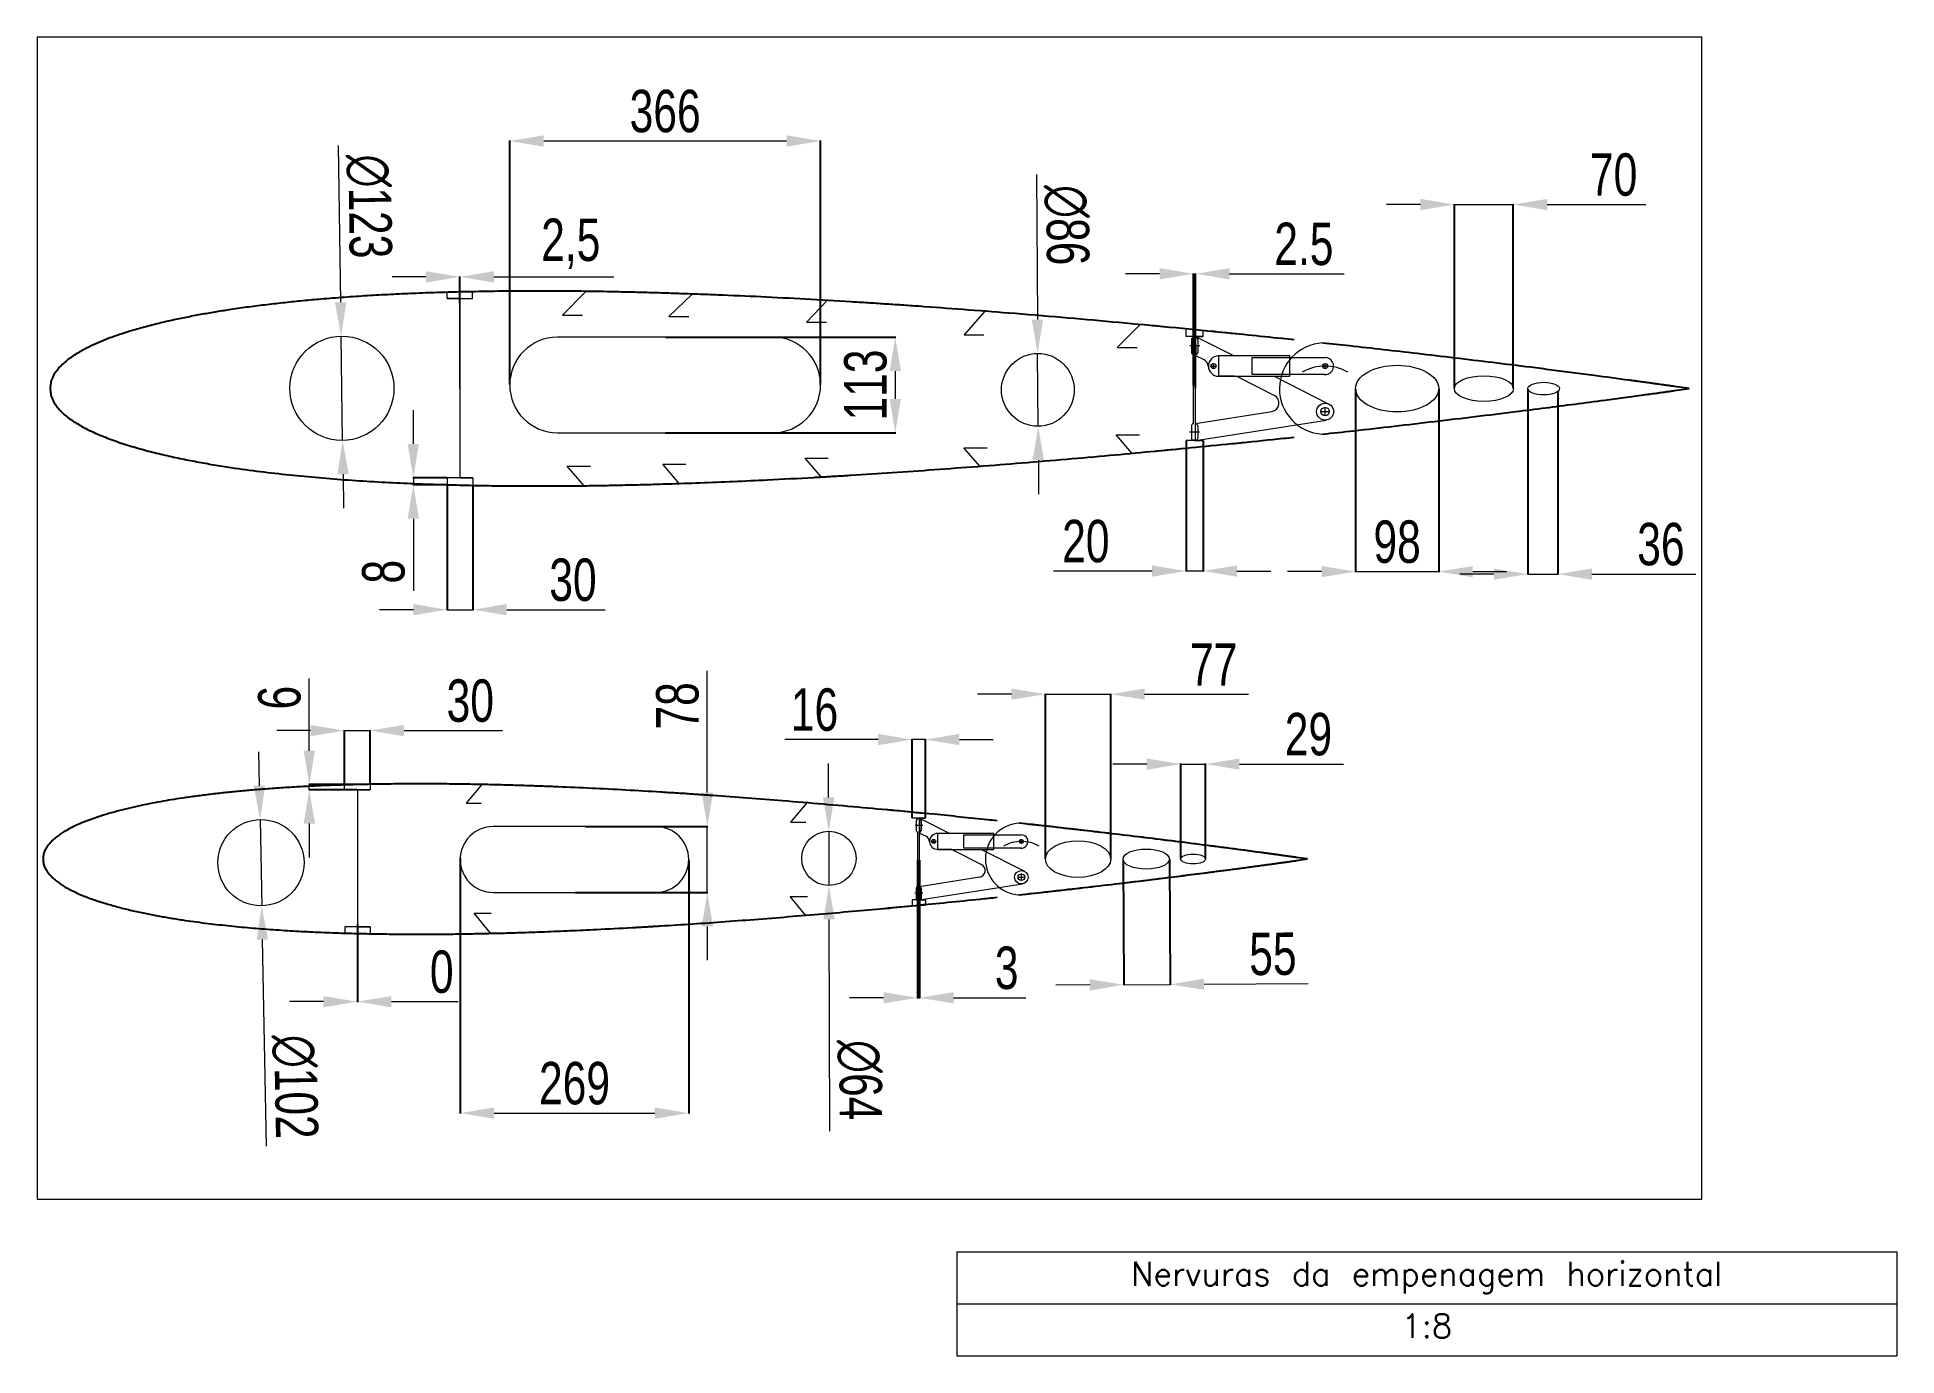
# Paper-space layout 'Layout3' of a CAD drawing. Header units: millimetres. Extents: x 9 to 283, y 3 to 197.
# The model-space entities are those that its viewports show. They can reach past a viewport. Long polylines and large blocks are cut down to what shows.
import ezdxf

# ---------------------------------------------------------------- set-up
doc = ezdxf.new("R2010")
doc.units = ezdxf.units.MM
doc.linetypes.add('CENTER', pattern=[10.16, 6.35, -1.27, 1.27, -1.27])
doc.linetypes.add('CENTER2', pattern=[1.125, 0.75, -0.125, 0.125, -0.125])
doc.layers.get('0').update_dxf_attribs({"lineweight": 20})
doc.layers.add('cotas', color=7, linetype='Continuous', lineweight=9)
doc.layers.add('default', color=7, linetype='Continuous', lineweight=20)
doc.styles.add('SLDTEXTSTYLE0', font='TXT', dxfattribs={"width": 0.75})
doc.styles.get("Standard").update_dxf_attribs({"font": 'txt.shx', "height": 200})
doc.dimstyles.new('ISO-25', dxfattribs={"dimtxt": 50, "dimasz": 40, "dimexe": 0.5, "dimexo": 0.5, "dimgap": 10, "dimtad": 1, "dimdec": 0, "dimtxsty": 'SLDTEXTSTYLE0', "dimcen": 2.5, "dimadec": 0, "dimazin": 0, "dimtfac": 1, "dimtdec": 0, "dimtmove": 0, "dimatfit": 3, "dimfxl": 1, "dimlwd": 5, "dimarcsym": 0})

psp = doc.layouts.new('Layout3')

msp = doc.modelspace()

# ---------------------------------------------------------------- blocks, each defined once
blk = doc.blocks.new('*T73')
at = {"layer": 'cotas', "color": 0, "linetype": 'ByBlock', "lineweight": -2, "transparency": 16777216}
for p, q in [((0, 0), (138.46, 0)), ((0, 0), (0, -15.33)), ((138.46, 0), (138.46, -15.33)), ((0, -7.67), (138.46, -7.67)), ((0, -15.33), (138.46, -15.33))]:
    blk.add_line(p, q, dxfattribs=at)
at = {"layer": 'cotas', "color": 0, "transparency": 16777216, "char_height": 3.5, "width": 135.4605}
for s, insert, attachment_point in [('Nervuras da empenagem horizontal', (69.23, -3.83), 5), ('1:8', (69.23, -9.17), 2)]:
    blk.add_mtext(s, dxfattribs=dict(at, insert=insert, attachment_point=attachment_point))
blk = doc.blocks.new('*D38')
at = {"layer": 'cotas', "color": 0, "lineweight": 5, "transparency": 16777216}
for p, q in [((1828.4, 1614.1), (1828.4, 1654.1)), ((1828.4, 1574.1), (1828.4, 1566)), ((1828.4, 1526), (1828.4, 1441))]:
    blk.add_line(p, q, dxfattribs=at)
at = {"layer": 'cotas', "color": 0, "lineweight": -2, "transparency": 16777216}
for p, q in [((1867.9, 1574.1), (1827.9, 1574.1)), ((1867.9, 1566), (1827.9, 1566))]:
    blk.add_line(p, q, dxfattribs=at)
at = {"layer": 'cotas', "color": 0, "transparency": 16777216}
for points in [[(1821.7, 1614.1), (1835, 1614.1), (1828.4, 1574.1)], [(1821.7, 1526), (1835, 1526), (1828.4, 1566)]]:
    blk.add_solid(points, dxfattribs=at)
at = {"layer": 'cotas', "color": 0, "transparency": 16777216, "insert": (1793.4, 1463.5), "char_height": 50, "attachment_point": 5, "rotation": 90, "style": 'SLDTEXTSTYLE0'}
blk.add_mtext('8', dxfattribs=at)
blk = doc.blocks.new('*D41')
at = {"layer": 'cotas', "color": 0, "lineweight": 5, "transparency": 16777216}
for p, q in [((1843.3, 1811.1), (1803.3, 1811.1)), ((1923.3, 1811.1), (2064.5, 1811.1))]:
    blk.add_line(p, q, dxfattribs=at)
at = {"layer": 'cotas', "color": 0, "lineweight": -2, "transparency": 16777216}
blk.add_line((1883.3, 1779.9), (1883.3, 1811.6), dxfattribs=at)
blk.add_line((1883.3, 1779.9), (1883.3, 1811.6), dxfattribs=at)
at = {"layer": 'cotas', "color": 0, "transparency": 16777216}
for points in [[(1843.3, 1817.7), (1843.3, 1804.4), (1883.3, 1811.1)], [(1923.3, 1817.7), (1923.3, 1804.4), (1883.3, 1811.1)]]:
    blk.add_solid(points, dxfattribs=at)
at = {"layer": 'cotas', "color": 0, "transparency": 16777216, "insert": (2013.9, 1850.2), "char_height": 50, "attachment_point": 5, "style": 'SLDTEXTSTYLE0'}
blk.add_mtext('2,5', dxfattribs=at)
blk = doc.blocks.new('*D42')
at = {"layer": 'cotas', "color": 0, "lineweight": -2, "transparency": 16777216}
for p, q in [((1868.4, 1565.5), (1868.4, 1418.2)), ((1898.4, 1565.5), (1898.4, 1418.2))]:
    blk.add_line(p, q, dxfattribs=at)
at = {"layer": 'cotas', "color": 0, "lineweight": 5, "transparency": 16777216}
for p, q in [((1828.4, 1418.7), (1788.4, 1418.7)), ((1868.4, 1418.7), (1898.4, 1418.7)), ((1938.4, 1418.7), (2054.6, 1418.7))]:
    blk.add_line(p, q, dxfattribs=at)
at = {"layer": 'cotas', "color": 0, "transparency": 16777216}
for points in [[(1828.4, 1425.4), (1828.4, 1412.1), (1868.4, 1418.7)], [(1938.4, 1425.4), (1938.4, 1412.1), (1898.4, 1418.7)]]:
    blk.add_solid(points, dxfattribs=at)
at = {"layer": 'cotas', "color": 0, "transparency": 16777216, "insert": (2016.5, 1453.7), "char_height": 50, "attachment_point": 5, "style": 'SLDTEXTSTYLE0'}
blk.add_mtext('30', dxfattribs=at)
blk = doc.blocks.new('*D43')
at = {"layer": 'cotas', "color": 0, "lineweight": 5, "transparency": 16777216}
for p, q in [((1705.8, 1252.5), (1705.8, 1337.5)), ((1705.8, 1206.5), (1705.8, 1212.5)), ((1705.8, 1166.5), (1705.8, 1126.5))]:
    blk.add_line(p, q, dxfattribs=at)
at = {"layer": 'cotas', "color": 0, "lineweight": -2, "transparency": 16777216}
for p, q in [((1761.7, 1212.5), (1705.3, 1212.5)), ((1761.9, 1206.5), (1705.3, 1206.5))]:
    blk.add_line(p, q, dxfattribs=at)
at = {"layer": 'cotas', "color": 0, "transparency": 16777216}
for points in [[(1699.2, 1252.5), (1712.5, 1252.5), (1705.8, 1212.5)], [(1699.2, 1166.5), (1712.5, 1166.5), (1705.8, 1206.5)]]:
    blk.add_solid(points, dxfattribs=at)
at = {"layer": 'cotas', "color": 0, "transparency": 16777216, "insert": (1670.8, 1315), "char_height": 50, "attachment_point": 5, "rotation": 90, "style": 'SLDTEXTSTYLE0'}
blk.add_mtext('6', dxfattribs=at)
blk = doc.blocks.new('*D44')
at = {"layer": 'cotas', "color": 0, "lineweight": 5, "transparency": 16777216}
for p, q in [((1707.4, 1276.2), (1667.4, 1276.2)), ((1747.4, 1276.2), (1777.4, 1276.2)), ((1817.4, 1276.2), (1933.6, 1276.2))]:
    blk.add_line(p, q, dxfattribs=at)
at = {"layer": 'cotas', "color": 0, "lineweight": -2, "transparency": 16777216}
for p, q in [((1747.4, 1212.6), (1747.4, 1276.7)), ((1777.4, 1212.6), (1777.4, 1276.7))]:
    blk.add_line(p, q, dxfattribs=at)
at = {"layer": 'cotas', "color": 0, "transparency": 16777216}
for points in [[(1707.4, 1282.8), (1707.4, 1269.5), (1747.4, 1276.2)], [(1817.4, 1282.8), (1817.4, 1269.5), (1777.4, 1276.2)]]:
    blk.add_solid(points, dxfattribs=at)
at = {"layer": 'cotas', "color": 0, "transparency": 16777216, "insert": (1895.5, 1311.2), "char_height": 50, "attachment_point": 5, "style": 'SLDTEXTSTYLE0'}
blk.add_mtext('30', dxfattribs=at)
blk = doc.blocks.new('*D45')
at = {"layer": 'cotas', "color": 0, "lineweight": -2, "transparency": 16777216}
blk.add_line((1762.5, 1048.5), (1762.5, 956.1), dxfattribs=at)
blk.add_line((1762.5, 1048.5), (1762.5, 956.1), dxfattribs=at)
at = {"layer": 'cotas', "color": 0, "lineweight": 5, "transparency": 16777216}
for p, q in [((1722.5, 956.6), (1682.5, 956.6)), ((1802.5, 956.6), (1881.3, 956.6))]:
    blk.add_line(p, q, dxfattribs=at)
at = {"layer": 'cotas', "color": 0, "transparency": 16777216}
for points in [[(1722.5, 963.2), (1722.5, 949.9), (1762.5, 956.6)], [(1802.5, 963.2), (1802.5, 949.9), (1762.5, 956.6)]]:
    blk.add_solid(points, dxfattribs=at)
at = {"layer": 'cotas', "color": 0, "transparency": 16777216, "insert": (1861.9, 991.6), "char_height": 50, "attachment_point": 5, "style": 'SLDTEXTSTYLE0'}
blk.add_mtext('0', dxfattribs=at)
blk = doc.blocks.new('*D46')
at = {"layer": 'cotas', "color": 0, "lineweight": 5, "transparency": 16777216}
for p, q in [((1740, 1966.1), (1742.7, 1781.1)), ((1745.1, 1618.3), (1743.3, 1741.1)), ((1745.7, 1578.3), (1746.2, 1538.3))]:
    blk.add_line(p, q, dxfattribs=at)
at = {"layer": 'cotas', "color": 0, "transparency": 16777216}
for points in [[(1749.4, 1781.2), (1736, 1781), (1743.3, 1741.1)], [(1752.3, 1578.4), (1739, 1578.2), (1745.1, 1618.3)]]:
    blk.add_solid(points, dxfattribs=at)
at = {"layer": 'cotas', "color": 0, "transparency": 16777216, "insert": (1776, 1894.1), "char_height": 50, "attachment_point": 5, "rotation": 270.8399, "style": 'SLDTEXTSTYLE0'}
blk.add_mtext('∅123', dxfattribs=at)
blk = doc.blocks.new('*D47')
at = {"layer": 'cotas', "color": 0, "lineweight": -2, "transparency": 16777216}
for p, q in [((1942, 1684.1), (1942, 1971.8)), ((2308.2, 1684.1), (2308.2, 1971.8))]:
    blk.add_line(p, q, dxfattribs=at)
at = {"layer": 'cotas', "color": 0, "lineweight": 5, "transparency": 16777216}
blk.add_line((1982, 1971.3), (2268.2, 1971.3), dxfattribs=at)
at = {"layer": 'cotas', "color": 0, "transparency": 16777216}
for points in [[(1982, 1978), (1982, 1964.6), (1942, 1971.3)], [(2268.2, 1978), (2268.2, 1964.6), (2308.2, 1971.3)]]:
    blk.add_solid(points, dxfattribs=at)
at = {"layer": 'cotas', "color": 0, "transparency": 16777216, "insert": (2125.1, 2006.3), "char_height": 50, "attachment_point": 5, "style": 'SLDTEXTSTYLE0'}
blk.add_mtext('366', dxfattribs=at)
blk = doc.blocks.new('*D48')
at = {"layer": 'cotas', "color": 0, "lineweight": -2, "transparency": 16777216}
for p, q in [((2125.6, 1740), (2396.8, 1740)), ((2125.6, 1627.3), (2396.8, 1627.3))]:
    blk.add_line(p, q, dxfattribs=at)
at = {"layer": 'cotas', "color": 0, "lineweight": 5, "transparency": 16777216}
blk.add_line((2396.3, 1700), (2396.3, 1667.3), dxfattribs=at)
at = {"layer": 'cotas', "color": 0, "transparency": 16777216}
for points in [[(2389.6, 1700), (2403, 1700), (2396.3, 1740)], [(2389.6, 1667.3), (2403, 1667.3), (2396.3, 1627.3)]]:
    blk.add_solid(points, dxfattribs=at)
at = {"layer": 'cotas', "color": 0, "transparency": 16777216, "insert": (2361.3, 1683.6), "char_height": 50, "attachment_point": 5, "rotation": 90, "style": 'SLDTEXTSTYLE0'}
blk.add_mtext('113', dxfattribs=at)
blk = doc.blocks.new('*D49')
at = {"layer": 'cotas', "color": 0, "lineweight": 5, "transparency": 16777216}
for p, q in [((2562.6, 1931.8), (2563.8, 1760.7)), ((2564.6, 1635), (2564, 1720.7)), ((2564.9, 1595), (2565.2, 1555))]:
    blk.add_line(p, q, dxfattribs=at)
at = {"layer": 'cotas', "color": 0, "transparency": 16777216}
for points in [[(2570.4, 1760.8), (2557.1, 1760.7), (2564, 1720.7)], [(2571.6, 1595), (2558.3, 1595), (2564.6, 1635)]]:
    blk.add_solid(points, dxfattribs=at)
at = {"layer": 'cotas', "color": 0, "transparency": 16777216, "insert": (2598, 1872), "char_height": 50, "attachment_point": 5, "rotation": 270.3989, "style": 'SLDTEXTSTYLE0'}
blk.add_mtext('∅86', dxfattribs=at)
blk = doc.blocks.new('*D50')
at = {"layer": 'cotas', "color": 0, "lineweight": 5, "transparency": 16777216}
for p, q in [((1647, 1211.2), (1646.3, 1251.2)), ((1647.8, 1171.2), (1649.7, 1069.7)), ((1655.2, 786.2), (1650.5, 1029.7))]:
    blk.add_line(p, q, dxfattribs=at)
at = {"layer": 'cotas', "color": 0, "transparency": 16777216}
for points in [[(1653.7, 1211.3), (1640.4, 1211.1), (1647.8, 1171.2)], [(1657.2, 1029.8), (1643.8, 1029.6), (1649.7, 1069.7)]]:
    blk.add_solid(points, dxfattribs=at)
at = {"layer": 'cotas', "color": 0, "transparency": 16777216, "insert": (1688.8, 856.2), "char_height": 50, "attachment_point": 5, "rotation": 271.098, "style": 'SLDTEXTSTYLE0'}
blk.add_mtext('∅102', dxfattribs=at)
blk = doc.blocks.new('*D51')
at = {"layer": 'cotas', "color": 0, "lineweight": 5, "transparency": 16777216}
for p, q in [((2174.8, 1203), (2174.8, 1346.6)), ((2174.8, 1085.4), (2174.8, 1163)), ((2174.8, 1045.4), (2174.8, 1005.4))]:
    blk.add_line(p, q, dxfattribs=at)
at = {"layer": 'cotas', "color": 0, "lineweight": -2, "transparency": 16777216}
for p, q in [((2031.1, 1163), (2175.3, 1163)), ((2018.7, 1085.4), (2175.3, 1085.4))]:
    blk.add_line(p, q, dxfattribs=at)
at = {"layer": 'cotas', "color": 0, "transparency": 16777216}
for points in [[(2168.2, 1203), (2181.5, 1203), (2174.8, 1163)], [(2168.2, 1045.4), (2181.5, 1045.4), (2174.8, 1085.4)]]:
    blk.add_solid(points, dxfattribs=at)
at = {"layer": 'cotas', "color": 0, "transparency": 16777216, "insert": (2139.8, 1305.3), "char_height": 50, "attachment_point": 5, "rotation": 90, "style": 'SLDTEXTSTYLE0'}
blk.add_mtext('78', dxfattribs=at)
blk = doc.blocks.new('*D52')
at = {"layer": 'cotas', "color": 0, "lineweight": -2, "transparency": 16777216}
for p, q in [((1883.6, 1126), (1883.6, 824.7)), ((2152.9, 1123.3), (2152.9, 824.7))]:
    blk.add_line(p, q, dxfattribs=at)
at = {"layer": 'cotas', "color": 0, "lineweight": 5, "transparency": 16777216}
blk.add_line((1923.6, 825.2), (2112.9, 825.2), dxfattribs=at)
at = {"layer": 'cotas', "color": 0, "transparency": 16777216}
for points in [[(1923.6, 831.8), (1923.6, 818.5), (1883.6, 825.2)], [(2112.9, 831.8), (2112.9, 818.5), (2152.9, 825.2)]]:
    blk.add_solid(points, dxfattribs=at)
at = {"layer": 'cotas', "color": 0, "transparency": 16777216, "insert": (2018.3, 860.2), "char_height": 50, "attachment_point": 5, "style": 'SLDTEXTSTYLE0'}
blk.add_mtext('269', dxfattribs=at)
blk = doc.blocks.new('*D53')
at = {"layer": 'cotas', "color": 0, "lineweight": 5, "transparency": 16777216}
for p, q in [((2317.7, 1197.4), (2317.6, 1237.4)), ((2317.9, 1157.4), (2318.1, 1093.5)), ((2319.3, 803.9), (2318.3, 1053.5))]:
    blk.add_line(p, q, dxfattribs=at)
at = {"layer": 'cotas', "color": 0, "transparency": 16777216}
for points in [[(2324.4, 1197.5), (2311.1, 1197.4), (2317.9, 1157.4)], [(2325, 1053.5), (2311.6, 1053.5), (2318.1, 1093.5)]]:
    blk.add_solid(points, dxfattribs=at)
at = {"layer": 'cotas', "color": 0, "transparency": 16777216, "insert": (2354, 864), "char_height": 50, "attachment_point": 5, "rotation": 270.2199, "style": 'SLDTEXTSTYLE0'}
blk.add_mtext('∅64', dxfattribs=at)
blk = doc.blocks.new('*U54')
at = {"layer": 'default', "color": 0, "linetype": 'CENTER2', "transparency": 16777216}
for p, q in [((-5.12, 0), (-1, 0)), ((0, 1), (0, 5.12)), ((1, 0), (5.12, 0)), ((0, -5.12), (0, -1))]:
    blk.add_line(p, q, dxfattribs=at)
at = {"layer": 'default', "color": 0, "linetype": 'Continuous', "transparency": 16777216}
for p, q in [((-0.5, 0), (0.5, 0)), ((0, -0.5), (0, 0.5))]:
    blk.add_line(p, q, dxfattribs=at)
blk = doc.blocks.new('*U55')
at = {"layer": 'default', "color": 0, "linetype": 'CENTER2', "transparency": 16777216}
for p, q in [((-3.12, 0), (-0.6, 0)), ((0, 0.6), (0, 3.12)), ((0.6, 0), (3.12, 0)), ((0, -3.12), (0, -0.6))]:
    blk.add_line(p, q, dxfattribs=at)
at = {"layer": 'default', "color": 0, "linetype": 'Continuous', "transparency": 16777216}
for p, q in [((-0.3, 0), (0.3, 0)), ((0, -0.3), (0, 0.3))]:
    blk.add_line(p, q, dxfattribs=at)
blk = doc.blocks.new('*U56')
at = {"layer": 'default', "color": 0, "linetype": 'CENTER2', "transparency": 16777216}
for p, q in [((-3.12, 0), (-0.6, 0)), ((0, 0.6), (0, 3.12)), ((0.6, 0), (3.12, 0)), ((0, -3.12), (0, -0.6))]:
    blk.add_line(p, q, dxfattribs=at)
at = {"layer": 'default', "color": 0, "linetype": 'Continuous', "transparency": 16777216}
for p, q in [((-0.3, 0), (0.3, 0)), ((0, -0.3), (0, 0.3))]:
    blk.add_line(p, q, dxfattribs=at)
blk = doc.blocks.new('*U57')
at = {"layer": 'default', "color": 0, "linetype": 'CENTER2', "transparency": 16777216}
for p, q in [((-4, 0), (-0.8, 0)), ((0, 0.8), (0, 4)), ((0.8, 0), (4, 0)), ((0, -4), (0, -0.8))]:
    blk.add_line(p, q, dxfattribs=at)
at = {"layer": 'default', "color": 0, "linetype": 'Continuous', "transparency": 16777216}
for p, q in [((-0.4, 0), (0.4, 0)), ((0, -0.4), (0, 0.4))]:
    blk.add_line(p, q, dxfattribs=at)
blk = doc.blocks.new('*U58')
at = {"layer": 'default', "color": 0, "linetype": 'CENTER2', "transparency": 16777216}
for p, q in [((-2.5, 0), (-0.5, 0)), ((0, 0.5), (0, 2.5)), ((0.5, 0), (2.5, 0)), ((0, -2.5), (0, -0.5))]:
    blk.add_line(p, q, dxfattribs=at)
at = {"layer": 'default', "color": 0, "linetype": 'Continuous', "transparency": 16777216}
for p, q in [((-0.2, 0), (0.2, 0)), ((0, -0.2), (0, 0.2))]:
    blk.add_line(p, q, dxfattribs=at)
blk = doc.blocks.new('*U59')
at = {"layer": 'default', "color": 0, "linetype": 'CENTER2', "transparency": 16777216}
for p, q in [((-2.5, 0), (-0.5, 0)), ((0, 0.5), (0, 2.5)), ((0.5, 0), (2.5, 0)), ((0, -2.5), (0, -0.5))]:
    blk.add_line(p, q, dxfattribs=at)
at = {"layer": 'default', "color": 0, "linetype": 'Continuous', "transparency": 16777216}
for p, q in [((-0.2, 0), (0.2, 0)), ((0, -0.2), (0, 0.2))]:
    blk.add_line(p, q, dxfattribs=at)
blk = doc.blocks.new('*D60')
at = {"layer": 'cotas', "color": 0, "lineweight": -2, "transparency": 16777216}
for p, q in [((2738.9, 1617.6), (2738.9, 1463.8)), ((2758.9, 1617.6), (2758.9, 1463.8))]:
    blk.add_line(p, q, dxfattribs=at)
at = {"layer": 'cotas', "color": 0, "lineweight": 5, "transparency": 16777216}
for p, q in [((2698.9, 1464.3), (2582.7, 1464.3)), ((2758.9, 1464.3), (2738.9, 1464.3)), ((2798.9, 1464.3), (2838.9, 1464.3))]:
    blk.add_line(p, q, dxfattribs=at)
at = {"layer": 'cotas', "color": 0, "transparency": 16777216}
for points in [[(2698.9, 1470.9), (2698.9, 1457.6), (2738.9, 1464.3)], [(2798.9, 1470.9), (2798.9, 1457.6), (2758.9, 1464.3)]]:
    blk.add_solid(points, dxfattribs=at)
at = {"layer": 'cotas', "color": 0, "transparency": 16777216, "insert": (2620.8, 1499.3), "char_height": 50, "attachment_point": 5, "style": 'SLDTEXTSTYLE0'}
blk.add_mtext('20', dxfattribs=at)
blk = doc.blocks.new('*D61')
at = {"layer": 'cotas', "color": 0, "lineweight": 5, "transparency": 16777216}
for p, q in [((2707.7, 1814.7), (2667.7, 1814.7)), ((2747.7, 1814.7), (2750.2, 1814.7)), ((2790.2, 1814.7), (2925.2, 1814.7))]:
    blk.add_line(p, q, dxfattribs=at)
at = {"layer": 'cotas', "color": 0, "lineweight": -2, "transparency": 16777216}
for p, q in [((2747.7, 1683), (2747.7, 1815.2)), ((2750.2, 1680), (2750.2, 1815.2))]:
    blk.add_line(p, q, dxfattribs=at)
at = {"layer": 'cotas', "color": 0, "transparency": 16777216}
for points in [[(2707.7, 1821.4), (2707.7, 1808.1), (2747.7, 1814.7)], [(2790.2, 1821.4), (2790.2, 1808.1), (2750.2, 1814.7)]]:
    blk.add_solid(points, dxfattribs=at)
at = {"layer": 'cotas', "color": 0, "transparency": 16777216, "insert": (2877.7, 1849.7), "char_height": 50, "attachment_point": 5, "style": 'SLDTEXTSTYLE0'}
blk.add_mtext('2.5', dxfattribs=at)
blk = doc.blocks.new('*D62')
at = {"layer": 'cotas', "color": 0, "lineweight": -2, "transparency": 16777216}
for p, q in [((2938.6, 1678.9), (2938.6, 1463.1)), ((3036.6, 1678.9), (3036.6, 1463.1))]:
    blk.add_line(p, q, dxfattribs=at)
at = {"layer": 'cotas', "color": 0, "lineweight": 5, "transparency": 16777216}
for p, q in [((2898.6, 1463.6), (2858.6, 1463.6)), ((2938.6, 1463.6), (3036.6, 1463.6)), ((3076.6, 1463.6), (3116.6, 1463.6))]:
    blk.add_line(p, q, dxfattribs=at)
at = {"layer": 'cotas', "color": 0, "transparency": 16777216}
for points in [[(2898.6, 1470.2), (2898.6, 1456.9), (2938.6, 1463.6)], [(3076.6, 1470.2), (3076.6, 1456.9), (3036.6, 1463.6)]]:
    blk.add_solid(points, dxfattribs=at)
at = {"layer": 'cotas', "color": 0, "transparency": 16777216, "insert": (2987.6, 1498.6), "char_height": 50, "attachment_point": 5, "style": 'SLDTEXTSTYLE0'}
blk.add_mtext('98', dxfattribs=at)
blk = doc.blocks.new('*D63')
at = {"layer": 'cotas', "color": 0, "lineweight": 5, "transparency": 16777216}
for p, q in [((3015, 1896.4), (2975, 1896.4)), ((3055, 1896.4), (3124.5, 1896.4)), ((3164.5, 1896.4), (3280.8, 1896.4))]:
    blk.add_line(p, q, dxfattribs=at)
at = {"layer": 'cotas', "color": 0, "lineweight": -2, "transparency": 16777216}
for p, q in [((3055, 1679.9), (3055, 1896.9)), ((3124.5, 1679.9), (3124.5, 1896.9))]:
    blk.add_line(p, q, dxfattribs=at)
at = {"layer": 'cotas', "color": 0, "transparency": 16777216}
for points in [[(3015, 1903), (3015, 1889.7), (3055, 1896.4)], [(3164.5, 1903), (3164.5, 1889.7), (3124.5, 1896.4)]]:
    blk.add_solid(points, dxfattribs=at)
at = {"layer": 'cotas', "color": 0, "transparency": 16777216, "insert": (3242.7, 1931.4), "char_height": 50, "attachment_point": 5, "style": 'SLDTEXTSTYLE0'}
blk.add_mtext('70', dxfattribs=at)
blk = doc.blocks.new('*D64')
at = {"layer": 'cotas', "color": 0, "lineweight": -2, "transparency": 16777216}
for p, q in [((3141.6, 1678.9), (3141.6, 1460.2)), ((3177.1, 1675.8), (3177.1, 1460.2))]:
    blk.add_line(p, q, dxfattribs=at)
at = {"layer": 'cotas', "color": 0, "lineweight": 5, "transparency": 16777216}
for p, q in [((3101.6, 1460.7), (3061.6, 1460.7)), ((3141.6, 1460.7), (3177.1, 1460.7)), ((3217.1, 1460.7), (3339.6, 1460.7))]:
    blk.add_line(p, q, dxfattribs=at)
at = {"layer": 'cotas', "color": 0, "transparency": 16777216}
for points in [[(3101.6, 1467.3), (3101.6, 1454), (3141.6, 1460.7)], [(3217.1, 1467.3), (3217.1, 1454), (3177.1, 1460.7)]]:
    blk.add_solid(points, dxfattribs=at)
at = {"layer": 'cotas', "color": 0, "transparency": 16777216, "insert": (3298.4, 1495.7), "char_height": 50, "attachment_point": 5, "style": 'SLDTEXTSTYLE0'}
blk.add_mtext('36', dxfattribs=at)
blk = doc.blocks.new('*D65')
at = {"layer": 'cotas', "color": 0, "lineweight": -2, "transparency": 16777216}
for p, q in [((2422.4, 1123.4), (2422.4, 960.7)), ((2425, 1123.4), (2425, 960.7))]:
    blk.add_line(p, q, dxfattribs=at)
at = {"layer": 'cotas', "color": 0, "lineweight": 5, "transparency": 16777216}
for p, q in [((2382.4, 961.2), (2342.4, 961.2)), ((2422.4, 961.2), (2425, 961.2)), ((2465, 961.2), (2550, 961.2))]:
    blk.add_line(p, q, dxfattribs=at)
at = {"layer": 'cotas', "color": 0, "transparency": 16777216}
for points in [[(2382.4, 967.8), (2382.4, 954.5), (2422.4, 961.2)], [(2465, 967.8), (2465, 954.5), (2425, 961.2)]]:
    blk.add_solid(points, dxfattribs=at)
at = {"layer": 'cotas', "color": 0, "transparency": 16777216, "insert": (2527.5, 996.2), "char_height": 50, "attachment_point": 5, "style": 'SLDTEXTSTYLE0'}
blk.add_mtext('3', dxfattribs=at)
blk = doc.blocks.new('*D66')
at = {"layer": 'cotas', "color": 0, "lineweight": 5, "transparency": 16777216}
for p, q in [((2376.1, 1265.6), (2266.1, 1265.6)), ((2431.8, 1265.6), (2416.1, 1265.6)), ((2471.8, 1265.6), (2511.8, 1265.6))]:
    blk.add_line(p, q, dxfattribs=at)
at = {"layer": 'cotas', "color": 0, "lineweight": -2, "transparency": 16777216}
for p, q in [((2416.1, 1173.5), (2416.1, 1266.1)), ((2431.8, 1173.5), (2431.8, 1266.1))]:
    blk.add_line(p, q, dxfattribs=at)
at = {"layer": 'cotas', "color": 0, "transparency": 16777216}
for points in [[(2376.1, 1272.3), (2376.1, 1259), (2416.1, 1265.6)], [(2471.8, 1272.3), (2471.8, 1259), (2431.8, 1265.6)]]:
    blk.add_solid(points, dxfattribs=at)
at = {"layer": 'cotas', "color": 0, "transparency": 16777216, "insert": (2301.1, 1300.6), "char_height": 50, "attachment_point": 5, "style": 'SLDTEXTSTYLE0'}
blk.add_mtext('16', dxfattribs=at)
blk = doc.blocks.new('*D67')
at = {"layer": 'cotas', "color": 0, "lineweight": 5, "transparency": 16777216}
for p, q in [((2533.1, 1319.1), (2493.1, 1319.1)), ((2573.1, 1319.1), (2650.1, 1319.1)), ((2690.1, 1319.1), (2812.6, 1319.1))]:
    blk.add_line(p, q, dxfattribs=at)
at = {"layer": 'cotas', "color": 0, "lineweight": -2, "transparency": 16777216}
for p, q in [((2573.1, 1125.2), (2573.1, 1319.6)), ((2650.1, 1125.2), (2650.1, 1319.6))]:
    blk.add_line(p, q, dxfattribs=at)
at = {"layer": 'cotas', "color": 0, "transparency": 16777216}
for points in [[(2533.1, 1325.8), (2533.1, 1312.5), (2573.1, 1319.1)], [(2690.1, 1325.8), (2690.1, 1312.5), (2650.1, 1319.1)]]:
    blk.add_solid(points, dxfattribs=at)
at = {"layer": 'cotas', "color": 0, "transparency": 16777216, "insert": (2771.4, 1354.1), "char_height": 50, "attachment_point": 5, "style": 'SLDTEXTSTYLE0'}
blk.add_mtext('77', dxfattribs=at)
blk = doc.blocks.new('*D68')
at = {"layer": 'cotas', "color": 0, "lineweight": -2, "transparency": 16777216}
for p, q in [((2664.6, 1123.9), (2665.5, 976.1)), ((2719.2, 1124.3), (2720.1, 976.4))]:
    blk.add_line(p, q, dxfattribs=at)
at = {"layer": 'cotas', "color": 0, "lineweight": 5, "transparency": 16777216}
for p, q in [((2625.5, 976.3), (2585.5, 976.1)), ((2665.5, 976.6), (2720.1, 976.9)), ((2760.1, 977.1), (2882.6, 977.9))]:
    blk.add_line(p, q, dxfattribs=at)
at = {"layer": 'cotas', "color": 0, "transparency": 16777216}
for points in [[(2625.4, 983), (2625.5, 969.6), (2665.5, 976.6)], [(2760.1, 983.8), (2760.2, 970.5), (2720.1, 976.9)]]:
    blk.add_solid(points, dxfattribs=at)
at = {"layer": 'cotas', "color": 0, "transparency": 16777216, "insert": (2841.2, 1012.7), "char_height": 50, "attachment_point": 5, "rotation": 0.3571, "style": 'SLDTEXTSTYLE0'}
blk.add_mtext('55', dxfattribs=at)
blk = doc.blocks.new('*D69')
at = {"layer": 'cotas', "color": 0, "lineweight": 5, "transparency": 16777216}
for p, q in [((2692.6, 1236.7), (2652.6, 1236.7)), ((2732.6, 1236.7), (2761.8, 1236.7)), ((2801.8, 1236.7), (2924.3, 1236.7))]:
    blk.add_line(p, q, dxfattribs=at)
at = {"layer": 'cotas', "color": 0, "lineweight": -2, "transparency": 16777216}
for p, q in [((2732.6, 1125.2), (2732.6, 1237.2)), ((2761.8, 1125.2), (2761.8, 1237.2))]:
    blk.add_line(p, q, dxfattribs=at)
at = {"layer": 'cotas', "color": 0, "transparency": 16777216}
for points in [[(2692.6, 1243.3), (2692.6, 1230), (2732.6, 1236.7)], [(2801.8, 1243.3), (2801.8, 1230), (2761.8, 1236.7)]]:
    blk.add_solid(points, dxfattribs=at)
at = {"layer": 'cotas', "color": 0, "transparency": 16777216, "insert": (2883.1, 1271.7), "char_height": 50, "attachment_point": 5, "style": 'SLDTEXTSTYLE0'}
blk.add_mtext('29', dxfattribs=at)

# ---------------------------------------------------------------- dimensions: what is measured, and where the dimension line sits
at = {"layer": 'cotas'}
for base, p1, p2, picture, middle in [((2308.2, 1971.3), (1942, 1683.6), (2308.2, 1683.6), '*D47', (2125.1, 2006.3)), ((3124.544, 1896.3721), (3054.9989, 1679.3962), (3124.544, 1679.3962), '*D63', (3242.669, 1931.3721)), ((3036.6, 1463.6), (2938.6, 1679.4), (3036.6, 1679.4), '*D62', (2987.6, 1498.6)), ((3177.1304, 1460.6778), (3141.6025, 1679.3962), (3177.1304, 1676.3437), '*D64', (3298.3804, 1495.6778)), ((2650.1, 1319.1), (2573.1, 1124.7), (2650.1, 1124.7), '*D67', (2771.4, 1354.1)), ((1777.4, 1276.2), (1747.4, 1212.1), (1777.4, 1212.1), '*D44', (1895.5, 1311.2)), ((2416.1, 1265.6), (2431.8, 1173), (2416.1, 1173), '*D66', (2301.1, 1300.6)), ((2761.8, 1236.7), (2732.6, 1124.7), (2761.8, 1124.7), '*D69', (2883.1, 1271.7)), ((2152.9, 825.2), (1883.6, 1126.5), (2152.9, 1123.8), '*D52', (2018.3, 860.2)), ((1762.5239148, 956.5754392), (1762.5239148, 1049.0257653), (1762.5239148, 1049.0257653), '*D45', (1861.8989148, 991.5754392))]:
    dim = msp.add_linear_dim(base=base, p1=p1, p2=p2, dimstyle='ISO-25', dxfattribs=at)
    dim.commit()
    dim.dimension.update_dxf_attribs({"geometry": picture, "text_midpoint": middle})
for p1, p2, picture, middle in [((1745.1, 1618.3), (1743.3, 1741.1), '*D46', (1741, 1893.6)), ((2564.6, 1635), (2564, 1720.7), '*D49', (2563, 1871.8)), ((1647.8, 1171.2), (1649.7, 1069.7), '*D50', (1653.8, 855.5)), ((2317.9, 1157.4), (2318.1, 1093.5), '*D53', (2319, 863.9))]:
    dim = msp.add_diameter_dim_2p(p1=p1, p2=p2, dimstyle='ISO-25', dxfattribs=at)
    dim.commit()
    dim.dimension.update_dxf_attribs({"geometry": picture, "text_midpoint": middle, "dimtype": 163})
dim = msp.add_linear_dim(base=(1883.3, 1811.1), p1=(1883.3, 1779.4), p2=(1883.3, 1779.4), text='2,5', dimstyle='ISO-25', dxfattribs=at)
dim.commit()
dim.dimension.update_dxf_attribs({"geometry": '*D41', "text_midpoint": (2013.9, 1850.2)})
dim = msp.add_linear_dim(base=(2747.7, 1814.7), p1=(2750.2, 1679.5), p2=(2747.7, 1682.5), text='2.5', dimstyle='ISO-25', dxfattribs=at)
dim.commit()
dim.dimension.update_dxf_attribs({"geometry": '*D61', "text_midpoint": (2877.7, 1814.7), "dimtype": 160})
for base, p1, p2, picture, middle in [((2396.3, 1627.3), (2125.1, 1740), (2125.1, 1627.3), '*D48', (2361.3, 1683.6)), ((1705.8, 1212.5), (1762.4, 1206.5), (1762.2, 1212.5), '*D43', (1670.8, 1315))]:
    dim = msp.add_linear_dim(base=base, p1=p1, p2=p2, angle=90, dimstyle='ISO-25', dxfattribs=at)
    dim.commit()
    dim.dimension.update_dxf_attribs({"geometry": picture, "text_midpoint": middle})
for base, p1, p2, picture, middle in [((1828.4, 1566), (1868.4, 1574.1), (1868.4, 1566), '*D38', (1828.4, 1463.5)), ((2174.8, 1085.4), (2030.6, 1163), (2018.2, 1085.4), '*D51', (2174.8, 1305.3))]:
    dim = msp.add_linear_dim(base=base, p1=p1, p2=p2, angle=90, dimstyle='ISO-25', dxfattribs=at)
    dim.commit()
    dim.dimension.update_dxf_attribs({"geometry": picture, "text_midpoint": middle, "dimtype": 160})
for base, p1, p2, picture, middle in [((2738.9, 1464.3), (2758.9, 1618.1), (2738.9, 1618.1), '*D60', (2620.8, 1464.3)), ((1898.4, 1418.7), (1868.4, 1566), (1898.4, 1566), '*D42', (2016.5, 1418.7))]:
    dim = msp.add_linear_dim(base=base, p1=p1, p2=p2, dimstyle='ISO-25', dxfattribs=at)
    dim.commit()
    dim.dimension.update_dxf_attribs({"geometry": picture, "text_midpoint": middle, "dimtype": 160})
for p1, p2, distance, picture, middle in [((2422.4, 1123.9), (2425, 1123.9), -162.8, '*D65', (2527.5, 996.2)), ((2664.6, 1124.4), (2719.2, 1124.8), -147.9, '*D68', (2841.2, 1012.7))]:
    dim = msp.add_aligned_dim(p1=p1, p2=p2, distance=distance, dimstyle='ISO-25', dxfattribs=at)
    dim.commit()
    dim.dimension.update_dxf_attribs({"geometry": picture, "text_midpoint": middle})

# ---------------------------------------------------------------- linework, layer by layer
at = {"color": 7, "linetype": 'Continuous', "lineweight": 25}
for p, q in [((3331.7, 1679.5), (3314.6, 1681.9)), ((3314.6, 1677), (3331.7, 1679.5)), ((2882.1, 1124.8), (2868.6, 1126.7)), ((2868.6, 1122.9), (2882.1, 1124.8)), ((2882.1, 1124.8), (2868.8, 1126.6)), ((2868.8, 1122.9), (2882.1, 1124.8))]:
    msp.add_line(p, q, dxfattribs=at)
for centre, major_axis, ratio in [((2987.6, 1679.4), (-49, 0), 0.560625), ((3089.8, 1679.4), (-34.8, 0), 0.432506), ((3160.2, 1679.4), (-18.6, 0), 0.39755), ((2611.6, 1124.7), (-38.5, 0), 0.560625), ((2691.9, 1124.7), (-27.3, 0), 0.432506), ((2747.2, 1124.7), (-14.6, 0), 0.39755)]:
    msp.add_ellipse(centre, major_axis=major_axis, ratio=ratio)
for points, knots in [([(2806.3, 1743), (2794.9, 1744.2), (2763.5, 1747.3), (2712.1, 1752.3), (2652.3, 1757.9), (2591.6, 1763.3), (2532.9, 1768.2), (2476.8, 1772.5), (2438, 1775.4), (2413.7, 1777.1), (2403.6, 1777.8), (2393.6, 1778.4), (2383.6, 1779.1), (2373.7, 1779.8), (2363.8, 1780.4), (2353.9, 1781), (2329.4, 1782.5), (2290.8, 1784.8), (2238.5, 1787.5), (2196.3, 1789.4), (2163.9, 1790.6), (2140.8, 1791.4), (2117.9, 1792.1), (2094.5, 1792.8), (2066.7, 1793.4), (2034.9, 1794), (1999.3, 1794.3), (1963.6, 1794.4), (1927.9, 1794.1), (1892.2, 1793.5), (1859.1, 1792.7), (1828.9, 1791.6), (1801.5, 1790.3), (1774.3, 1788.8), (1747, 1787), (1721.7, 1785), (1698.4, 1782.9), (1677.1, 1780.7), (1655.9, 1778.3), (1634.7, 1775.6), (1614.8, 1772.8), (1596.5, 1769.9), (1579.6, 1767), (1562.8, 1763.8), (1548.7, 1760.9), (1537.3, 1758.4), (1528.7, 1756.3), (1520, 1754.1), (1511.3, 1751.8), (1502.7, 1749.4), (1493, 1746.6), (1482.5, 1743.2), (1470.9, 1739.1), (1459.7, 1734.7), (1448.6, 1729.8), (1439.2, 1725), (1431.3, 1720.4), (1424.9, 1716.2), (1418.8, 1711.6), (1413.5, 1706.8), (1409.1, 1701.8), (1405.5, 1696.8), (1402.7, 1691.4), (1400.8, 1685.5), (1400.6, 1681.5), (1400.5, 1679.5)], [0.2623066, 0.2623066, 0.2623066, 0.2623066, 0.2800185, 0.3108185, 0.3415853, 0.3724322, 0.4044616, 0.4320888, 0.4590308, 0.4642426, 0.4694279, 0.4745868, 0.4797194, 0.4848255, 0.4899053, 0.4949587, 0.4999857, 0.527627, 0.5544695, 0.5805144, 0.5925165, 0.6043418, 0.6159905, 0.6277476, 0.6403355, 0.6586887, 0.67668, 0.6951177, 0.7134226, 0.7316975, 0.7499788, 0.7642744, 0.7781882, 0.7921179, 0.8061206, 0.8201946, 0.8312645, 0.8420395, 0.8530603, 0.8640677, 0.874976, 0.8838359, 0.8925338, 0.901345, 0.9100983, 0.9147261, 0.9192384, 0.9238165, 0.928517, 0.9330698, 0.9374761, 0.9439982, 0.9501568, 0.9563335, 0.9624963, 0.9687276, 0.9726632, 0.9765422, 0.9804496, 0.9843579, 0.9875124, 0.9906449, 0.9937862, 0.9968887, 1, 1, 1, 1]), ([(2866.3, 1736.8), (2861.5, 1737.3), (2843.2, 1739.2), (2811.8, 1742.5), (2765.2, 1747.2), (2727.7, 1750.8), (2703.5, 1753.1), (2699.1, 1753.5)], [0.23140412, 0.23140412, 0.23140412, 0.23140412, 0.23890731, 0.25960523, 0.28001855, 0.31081848, 0.31749874, 0.31749874, 0.31749874, 0.31749874]), ([(3314.6, 1681.9), (3313.3, 1682), (3310.5, 1682.4), (3306.1, 1683), (3301.8, 1683.6), (3297.9, 1684.2), (3293.9, 1684.7), (3289.5, 1685.3), (3284.4, 1686.1), (3278.7, 1686.8), (3272.8, 1687.6), (3267.1, 1688.4), (3249.4, 1690.8), (3225.2, 1694.1), (3194.6, 1698.1), (3169.6, 1701.3), (3138.3, 1705.3), (3100.2, 1710), (3055.7, 1715.4), (3012.7, 1720.5), (2971.4, 1725.2), (2934.4, 1729.4), (2910.7, 1732), (2900.2, 1733.1)], [0, 0, 0, 0, 0.0018995, 0.004459, 0.0067104, 0.0086166, 0.0105917, 0.0128447, 0.0153755, 0.0186396, 0.0216331, 0.0244934, 0.0275073, 0.0491246, 0.0620465, 0.0748554, 0.0878436, 0.1106955, 0.1338357, 0.156788, 0.1772322, 0.1977606, 0.2139274, 0.2139274, 0.2139274, 0.2139274]), ([(1400.5, 1679.5), (1400.6, 1677.4), (1400.8, 1673.4), (1402.7, 1667.5), (1405.5, 1662.1), (1409.1, 1657.1), (1413.5, 1652.1), (1418.8, 1647.3), (1424.9, 1642.7), (1431.3, 1638.6), (1438.6, 1634.3), (1446.8, 1630.1), (1456, 1625.8), (1465.3, 1622), (1474.8, 1618.4), (1484.4, 1615.1), (1497.3, 1611), (1513.7, 1606.3), (1533.4, 1601.4), (1553.3, 1597), (1573.3, 1593.1), (1593.3, 1589.5), (1618.2, 1585.6), (1647.9, 1581.5), (1682.4, 1577.6), (1717, 1574.3), (1751.8, 1571.6), (1786.5, 1569.4), (1821.4, 1567.6), (1854.8, 1566.4), (1887, 1565.5), (1917.5, 1564.9), (1948.1, 1564.6), (1978.6, 1564.5), (2006.8, 1564.7), (2032.8, 1564.9), (2056.8, 1565.3), (2081, 1565.8), (2104.7, 1566.4), (2133.1, 1567.2), (2166.4, 1568.4), (2205.7, 1569.9), (2250.4, 1572), (2284.4, 1573.8), (2307.4, 1575.1), (2314.7, 1575.5), (2322, 1576), (2329.3, 1576.4), (2336.7, 1576.8), (2357.8, 1578.1), (2393.1, 1580.4), (2442.8, 1583.9), (2493.8, 1587.7), (2545.8, 1591.8), (2597.7, 1596.2), (2648.2, 1600.6), (2697.1, 1605.2), (2744.8, 1609.7), (2781.2, 1613.4), (2801.7, 1615.4), (2806.4, 1615.9)], [0, 0, 0, 0, 0.0031211, 0.0062251, 0.0093589, 0.0124979, 0.0156421, 0.0195504, 0.0234578, 0.0273445, 0.0312724, 0.036444, 0.0415604, 0.0468989, 0.0518563, 0.0570638, 0.0625247, 0.0727502, 0.0832083, 0.0937742, 0.1040683, 0.1145077, 0.1250237, 0.1428376, 0.1605911, 0.1783499, 0.1962925, 0.2142452, 0.231824, 0.2500202, 0.2656508, 0.2812798, 0.2969544, 0.3126071, 0.3281988, 0.3402909, 0.3525882, 0.3650908, 0.377506, 0.3890549, 0.4086955, 0.4288272, 0.4494508, 0.4774283, 0.4811557, 0.4848978, 0.4886546, 0.4924263, 0.4962126, 0.5000137, 0.5249421, 0.5505065, 0.5767076, 0.6035461, 0.6305931, 0.6568108, 0.6814466, 0.7060447, 0.7305637, 0.7377173, 0.7377173, 0.7377173, 0.7377173]), ([(2899.5, 1625.7), (2911.8, 1627), (2940.1, 1630.1), (2984.1, 1635.1), (3031.9, 1640.7), (3079.6, 1646.4), (3123.1, 1651.7), (3162.3, 1656.7), (3197.3, 1661.2), (3224.4, 1664.7), (3243.8, 1667.3), (3255.3, 1668.9), (3266.7, 1670.4), (3276.7, 1671.8), (3285.3, 1673), (3292.2, 1673.9), (3298, 1674.7), (3302.6, 1675.4), (3306.7, 1675.9), (3310.8, 1676.5), (3313.4, 1676.9), (3314.6, 1677)], [0.785707, 0.785707, 0.785707, 0.785707, 0.8047304, 0.8293931, 0.8538837, 0.8786061, 0.9032448, 0.9212929, 0.9393508, 0.9574527, 0.9633987, 0.9693424, 0.9753126, 0.9810618, 0.9848395, 0.9886928, 0.9918459, 0.9936994, 0.9958521, 0.998246, 1, 1, 1, 1]), ([(2699.1, 1605.4), (2714.4, 1606.8), (2745.5, 1609.8), (2792.7, 1614.5), (2833.2, 1618.6), (2857.8, 1621.2), (2866.3, 1622.1)], [0.6825009, 0.6825009, 0.6825009, 0.6825009, 0.70604471, 0.73056371, 0.75537846, 0.76859564, 0.76859564, 0.76859564, 0.76859564]), ([(2431.8, 1178.3), (2422.6, 1179.2), (2397.9, 1181.6), (2357.8, 1185.3), (2311, 1189.4), (2265.8, 1193.2), (2222.4, 1196.6), (2192.5, 1198.8), (2173.8, 1200.1), (2166, 1200.6), (2158.3, 1201.1), (2150.6, 1201.7), (2142.9, 1202.2), (2135.2, 1202.6), (2127.7, 1203.1), (2108.8, 1204.3), (2078.9, 1206), (2038.6, 1208.1), (2006, 1209.6), (1981, 1210.5), (1963.2, 1211.2), (1945.6, 1211.7), (1927.5, 1212.2), (1906.1, 1212.7), (1881.5, 1213.1), (1854, 1213.4), (1826.6, 1213.4), (1798.9, 1213.2), (1771.4, 1212.8), (1745.9, 1212.1), (1722.6, 1211.3), (1701.4, 1210.3), (1680.5, 1209.1), (1659.4, 1207.7), (1639.9, 1206.2), (1621.9, 1204.6), (1605.5, 1202.9), (1589.1, 1201), (1572.7, 1198.9), (1557.4, 1196.8), (1543.3, 1194.6), (1530.3, 1192.3), (1517.3, 1189.9), (1506.4, 1187.6), (1497.7, 1185.6), (1491, 1184.1), (1484.2, 1182.4), (1477.5, 1180.6), (1470.9, 1178.8), (1463.5, 1176.6), (1455.3, 1173.9), (1446.4, 1170.8), (1437.7, 1167.4), (1429.2, 1163.6), (1421.9, 1159.9), (1415.8, 1156.3), (1410.9, 1153.1), (1406.2, 1149.5), (1402.1, 1145.8), (1398.7, 1142), (1395.9, 1138.2), (1393.8, 1134), (1392.3, 1129.5), (1392.1, 1126.3), (1392.1, 1124.8)], [0.2922528, 0.2922528, 0.2922528, 0.2922528, 0.3108185, 0.3415853, 0.3724322, 0.4044616, 0.4320888, 0.4590308, 0.4642426, 0.4694279, 0.4745868, 0.4797194, 0.4848255, 0.4899053, 0.4949587, 0.4999857, 0.527627, 0.5544695, 0.5805144, 0.5925165, 0.6043418, 0.6159905, 0.6277476, 0.6403355, 0.6586887, 0.67668, 0.6951177, 0.7134226, 0.7316975, 0.7499788, 0.7642744, 0.7781882, 0.7921179, 0.8061206, 0.8201946, 0.8312645, 0.8420395, 0.8530603, 0.8640677, 0.874976, 0.8838359, 0.8925338, 0.901345, 0.9100983, 0.9147261, 0.9192384, 0.9238165, 0.928517, 0.9330698, 0.9374761, 0.9439982, 0.9501568, 0.9563335, 0.9624963, 0.9687276, 0.9726632, 0.9765422, 0.9804496, 0.9843579, 0.9875124, 0.9906449, 0.9937862, 0.9968887, 1, 1, 1, 1]), ([(2516.2, 1169.8), (2512.4, 1170.2), (2498.1, 1171.7), (2473.4, 1174.3), (2436.8, 1178), (2407.3, 1180.9), (2388.2, 1182.7), (2384.8, 1183)], [0.23140412, 0.23140412, 0.23140412, 0.23140412, 0.23890731, 0.25960523, 0.28001855, 0.31081848, 0.31749874, 0.31749874, 0.31749874, 0.31749874]), ([(2868.8, 1126.6), (2867.9, 1126.8), (2865.6, 1127.1), (2862.3, 1127.5), (2859, 1128), (2855.9, 1128.4), (2852.9, 1128.9), (2849.5, 1129.3), (2845.5, 1129.9), (2841.1, 1130.5), (2836.6, 1131.1), (2832.2, 1131.7), (2818.5, 1133.6), (2799.8, 1136.1), (2776.3, 1139.1), (2757, 1141.6), (2732.8, 1144.7), (2703.4, 1148.4), (2669.1, 1152.5), (2635.9, 1156.4), (2604, 1160.1), (2573.3, 1163.5), (2552.7, 1165.8), (2542.3, 1166.9), (2542.3, 1166.9)], [0, 0, 0, 0, 0.0018995, 0.004459, 0.0067104, 0.0086166, 0.0105917, 0.0128447, 0.0153755, 0.0186396, 0.0216331, 0.0244934, 0.0275073, 0.0491246, 0.0620465, 0.0748554, 0.0878436, 0.1106955, 0.1338357, 0.156788, 0.1772322, 0.1977606, 0.2183887, 0.2185127, 0.2185127, 0.2185127, 0.2185127]), ([(2868.6, 1126.7), (2867.6, 1126.8), (2865.3, 1127.1), (2861.9, 1127.6), (2858.5, 1128.1), (2855.4, 1128.5), (2852.3, 1128.9), (2848.9, 1129.4), (2844.8, 1130), (2840.4, 1130.6), (2835.8, 1131.2), (2831.3, 1131.8), (2817.3, 1133.7), (2798.3, 1136.3), (2774.3, 1139.4), (2754.7, 1141.9), (2730, 1145.1), (2700.1, 1148.8), (2665.1, 1153), (2631.3, 1157), (2598.8, 1160.8), (2569.8, 1164), (2551.1, 1166.1), (2542.9, 1167)], [0, 0, 0, 0, 0.0018995, 0.004459, 0.0067104, 0.0086166, 0.0105917, 0.0128447, 0.0153755, 0.0186396, 0.0216331, 0.0244934, 0.0275073, 0.0491246, 0.0620465, 0.0748554, 0.0878436, 0.1106955, 0.1338357, 0.156788, 0.1772322, 0.1977606, 0.2139274, 0.2139274, 0.2139274, 0.2139274]), ([(1392.1, 1124.8), (1392.1, 1123.2), (1392.3, 1120.1), (1393.8, 1115.6), (1395.9, 1111.4), (1398.7, 1107.5), (1402.1, 1103.7), (1406.2, 1100), (1410.9, 1096.5), (1415.8, 1093.2), (1421.4, 1089.9), (1427.8, 1086.7), (1434.9, 1083.4), (1442.1, 1080.4), (1449.4, 1077.7), (1456.8, 1075.1), (1466.8, 1072), (1479.4, 1068.4), (1494.6, 1064.5), (1510, 1061.2), (1525.4, 1058.1), (1540.8, 1055.4), (1560, 1052.3), (1583, 1049.2), (1609.5, 1046.2), (1636.3, 1043.6), (1663.1, 1041.5), (1689.9, 1039.8), (1716.8, 1038.5), (1742.6, 1037.5), (1767.4, 1036.9), (1791, 1036.4), (1814.5, 1036.2), (1838.1, 1036.1), (1859.8, 1036.2), (1879.9, 1036.4), (1898.4, 1036.7), (1917.1, 1037.1), (1935.4, 1037.5), (1957.3, 1038.2), (1983, 1039.1), (2013.3, 1040.3), (2047.8, 1041.9), (2074, 1043.3), (2091.8, 1044.3), (2097.4, 1044.6), (2103, 1044.9), (2108.7, 1045.3), (2114.4, 1045.6), (2130.7, 1046.6), (2157.9, 1048.3), (2196.3, 1051), (2235.6, 1054), (2275.7, 1057.2), (2315.7, 1060.5), (2354.7, 1064), (2392.4, 1067.4), (2417.8, 1069.9), (2431, 1071.2), (2431.8, 1071.3)], [0, 0, 0, 0, 0.0031211, 0.0062251, 0.0093589, 0.0124979, 0.0156421, 0.0195504, 0.0234578, 0.0273445, 0.0312724, 0.036444, 0.0415604, 0.0468989, 0.0518563, 0.0570638, 0.0625247, 0.0727502, 0.0832083, 0.0937742, 0.1040683, 0.1145077, 0.1250237, 0.1428376, 0.1605911, 0.1783499, 0.1962925, 0.2142452, 0.231824, 0.2500202, 0.2656508, 0.2812798, 0.2969544, 0.3126071, 0.3281988, 0.3402909, 0.3525882, 0.3650908, 0.377506, 0.3890549, 0.4086955, 0.4288272, 0.4494508, 0.4774283, 0.4811557, 0.4848978, 0.4886546, 0.4924263, 0.4962126, 0.5000137, 0.5249421, 0.5505065, 0.5767076, 0.6035461, 0.6305931, 0.6568108, 0.6814466, 0.7060447, 0.7077469, 0.7077469, 0.7077469, 0.7077469]), ([(2541.8, 1082.6), (2553.5, 1083.8), (2577.6, 1086.5), (2613.9, 1090.6), (2650.7, 1094.8), (2687.5, 1099.2), (2721.1, 1103.4), (2751.4, 1107.2), (2778.3, 1110.7), (2799.3, 1113.4), (2814.2, 1115.4), (2823.1, 1116.6), (2831.9, 1117.8), (2839.6, 1118.9), (2846.2, 1119.8), (2851.6, 1120.5), (2856, 1121.1), (2859.6, 1121.6), (2862.7, 1122.1), (2865.9, 1122.5), (2867.9, 1122.8), (2868.8, 1122.9)], [0.781144, 0.781144, 0.781144, 0.781144, 0.8047304, 0.8293931, 0.8538837, 0.8786061, 0.9032448, 0.9212929, 0.9393508, 0.9574527, 0.9633987, 0.9693424, 0.9753126, 0.9810618, 0.9848395, 0.9886928, 0.9918459, 0.9936994, 0.9958521, 0.998246, 1, 1, 1, 1]), ([(2542.3, 1082.5), (2552, 1083.6), (2574.2, 1086), (2608.9, 1089.9), (2646.4, 1094.3), (2683.9, 1098.8), (2718.1, 1103), (2748.9, 1106.9), (2776.4, 1110.4), (2797.7, 1113.2), (2812.9, 1115.2), (2822, 1116.5), (2830.9, 1117.7), (2838.8, 1118.7), (2845.6, 1119.7), (2851, 1120.4), (2855.5, 1121.1), (2859.1, 1121.6), (2862.4, 1122), (2865.6, 1122.5), (2867.7, 1122.8), (2868.6, 1122.9)], [0.785707, 0.785707, 0.785707, 0.785707, 0.8047304, 0.8293931, 0.8538837, 0.8786061, 0.9032448, 0.9212929, 0.9393508, 0.9574527, 0.9633987, 0.9693424, 0.9753126, 0.9810618, 0.9848395, 0.9886928, 0.9918459, 0.9936994, 0.9958521, 0.998246, 1, 1, 1, 1]), ([(2384.8, 1066.6), (2396.8, 1067.7), (2421.3, 1070), (2458.4, 1073.7), (2490.2, 1077), (2509.5, 1079), (2516.2, 1079.7)], [0.6825009, 0.6825009, 0.6825009, 0.6825009, 0.70604471, 0.73056371, 0.75537846, 0.76859564, 0.76859564, 0.76859564, 0.76859564])]:
    msp.add_open_spline(points, degree=3, knots=knots, dxfattribs=at)
at = {"layer": 'cotas'}
for p, q in [((1868.3, 1785.5), (1868.1, 1792.9)), ((1883.3, 1785.5), (1868.3, 1785.5)), ((1868.3, 1785.5), (1898.3, 1785.5)), ((1883.3, 1679.5), (1883.3, 1785.5)), ((1883.3, 1785.5), (1883.3, 1574.1)), ((1883.3, 1785.5), (1883.3, 1785.5)), ((1898.3, 1785.5), (1898.3, 1793.5)), ((2031.8, 1794), (2004.3, 1766.1)), ((2156.9, 1790.9), (2129.6, 1764.5)), ((2316, 1783.3), (2291.8, 1757.8)), ((2004.3, 1766.1), (2027.8, 1766.1)), ((2129.6, 1764.5), (2153.1, 1764.5)), ((2291.8, 1757.8), (2315.3, 1757.8)), ((2501.7, 1770.6), (2477.3, 1742.8)), ((2684.7, 1754.9), (2657.8, 1727.7)), ((2477.3, 1742.8), (2500.8, 1742.8)), ((2657.8, 1727.7), (2681.3, 1727.7)), ((2675.1, 1603.1), (2656.6, 1624.7)), ((2656.6, 1624.7), (2683.9, 1624.7)), ((2495.8, 1587.9), (2477.1, 1609.6)), ((2477.1, 1609.6), (2504.4, 1609.6)), ((2029.8, 1564.9), (2009.8, 1588.1)), ((2009.8, 1588.1), (2037.1, 1588.1)), ((2141.6, 1567.5), (2122.2, 1590.1)), ((2122.2, 1590.1), (2149.4, 1590.1)), ((2309.1, 1575.2), (2290, 1597.3)), ((2290, 1597.3), (2317.3, 1597.3)), ((1898.4, 1574.1), (1868.4, 1574.1)), ((1868.4, 1574.1), (1868.4, 1566)), ((1883.4, 1574.1), (1898.4, 1574.1)), ((1898.4, 1574.1), (1898.4, 1565.3)), ((1747.4, 1206.5), (1747.4, 1212.1)), ((1777.4, 1206.5), (1747.4, 1206.5)), ((1762.4, 1206.5), (1777.4, 1206.5)), ((1762.5, 1206.5), (1762.5, 1044.9)), ((1777.4, 1212.9), (1777.4, 1206.5)), ((1909.3, 1212.6), (1890.5, 1190.5)), ((1890.5, 1190.5), (1908.4, 1190.5)), ((2292.2, 1191), (2273, 1168.4)), ((2273, 1168.4), (2290.9, 1168.4)), ((2290.6, 1058.4), (2272.3, 1080.7)), ((2272.3, 1080.7), (2292.7, 1080.7)), ((1919.4, 1037.2), (1899.9, 1060.9)), ((1899.9, 1060.9), (1920.3, 1060.9)), ((1777.5, 1044.9), (1747.5, 1044.9)), ((1747.5, 1044.9), (1747.5, 1037.4)), ((1762.5, 1044.9), (1777.5, 1044.9)), ((1777.5, 1044.9), (1777.5, 1036.7))]:
    msp.add_line(p, q, dxfattribs=at)
for points in [[(1998.3, 1627.3), (2251.9, 1627.3, 1), (2251.9, 1740), (1998.3, 1740, 1), (1998.3, 1627.3, -1)], [(1922.3, 1085.4), (2114.1, 1085.4, 1), (2114.1, 1163), (1922.3, 1163, 1), (1922.3, 1085.4, 1)]]:
    msp.add_lwpolyline(points, format="xyb", dxfattribs=at)
for centre, radius in [((1744.2, 1679.7), 61.4), ((2564.3, 1677.9), 42.9), ((1648.8, 1120.5), 50.8), ((2318, 1125.5), 32)]:
    msp.add_circle(centre, radius, dxfattribs=at)
at = {"layer": 'default'}
for p, q in [((2738.9, 1740.8), (2738.9, 1749.7)), ((2758.9, 1740.8), (2738.9, 1740.8)), ((2745.2, 1737.1), (2745.2, 1722.1)), ((2747.7, 1739.5), (2747.6, 1739.5)), ((2747.7, 1739.5), (2747.7, 1740.8)), ((2748.9, 1740.8), (2758.9, 1740.8)), ((2750.2, 1618.1), (2750.2, 1740.8)), ((2750.2, 1740.8), (2795.4, 1717.9)), ((2750.3, 1739.5), (2750.2, 1739.5)), ((2750.3, 1739.5), (2750.2, 1739.5)), ((2750.2, 1739.5), (2750.3, 1719.7)), ((2752.7, 1737.1), (2752.7, 1722.1)), ((2758.9, 1740.8), (2758.9, 1747.8)), ((2747.7, 1719.7), (2747.6, 1719.7)), ((2747.7, 1637.9), (2747.7, 1719.7)), ((2750.2, 1719.7), (2750.3, 1719.7)), ((2750.2, 1718.4), (2759.7, 1713.5)), ((2796.1, 1693.9), (2777.2, 1693.9)), ((2800.6, 1692.8), (2843, 1671.3)), ((2842.7, 1693.9), (2907.2, 1661.1)), ((2750.2, 1638.3), (2840, 1652.5)), ((2745.2, 1635.5), (2745.2, 1620.9)), ((2747.7, 1637.9), (2747.6, 1637.9)), ((2750.2, 1618.1), (2904.2, 1642.3)), ((2750.2, 1637.9), (2750.3, 1637.9)), ((2752.7, 1635.5), (2752.7, 1620.9)), ((2752.7, 1635.5), (2752.7, 1620.9)), ((2758.9, 1618.1), (2738.9, 1618.1)), ((2738.9, 1618.1), (2738.9, 1609.2)), ((2750.3, 1618.5), (2747.6, 1618.5)), ((2747.7, 1618.1), (2747.7, 1618.5)), ((2748.9, 1618.1), (2758.9, 1618.1)), ((2758.9, 1618.1), (2758.9, 1611.1)), ((2416.1, 1173), (2416.1, 1180)), ((2431.8, 1173), (2416.1, 1173)), ((2421, 1170.1), (2421, 1158.3)), ((2423, 1172), (2422.9, 1172)), ((2423, 1172), (2423, 1173)), ((2424, 1173), (2431.8, 1173)), ((2425, 1076.5), (2425, 1173)), ((2425, 1173), (2460.5, 1155)), ((2425, 1172), (2425, 1172)), ((2425, 1172), (2425, 1172)), ((2425, 1172), (2425, 1156.4)), ((2426.9, 1170.1), (2426.9, 1158.3)), ((2431.8, 1173), (2431.8, 1178.5)), ((2423, 1156.4), (2422.9, 1156.4)), ((2423, 1092.1), (2423, 1156.4)), ((2425, 1156.4), (2425, 1156.4)), ((2425, 1155.4), (2432.5, 1151.6)), ((2461.1, 1136.1), (2446.2, 1136.1)), ((2464.6, 1135.2), (2497.9, 1118.3)), ((2497.7, 1136.1), (2548.4, 1110.4)), ((2425, 1092.5), (2495.6, 1103.6)), ((2431.8, 1076.5), (2416.1, 1076.5)), ((2416.1, 1076.5), (2416.1, 1069.5)), ((2421, 1090.3), (2421, 1078.7)), ((2423, 1092.1), (2422.9, 1092.1)), ((2425, 1076.9), (2422.9, 1076.9)), ((2423, 1076.5), (2423, 1076.9)), ((2424, 1076.5), (2431.8, 1076.5)), ((2425, 1076.5), (2546.1, 1095.6)), ((2425, 1092.1), (2425, 1092.1)), ((2426.9, 1090.3), (2426.9, 1078.7)), ((2426.9, 1090.3), (2426.9, 1078.7)), ((2431.8, 1076.5), (2431.8, 1071.1))]:
    msp.add_line(p, q, dxfattribs=at)
at = {"layer": 'default', "linetype": 'CENTER'}
for p, q in [((2755.2, 1729.6), (2743.3, 1729.6)), ((2754.8, 1628.2), (2742.9, 1628.2)), ((2428.9, 1164.2), (2419.6, 1164.2)), ((2428.6, 1084.5), (2419.2, 1084.5))]:
    msp.add_line(p, q, dxfattribs=at)
at = {"layer": 'default'}
for points in [[(2777.2, 1693.9), (2861.2, 1693.9), (2861.2, 1717.9), (2777.2, 1717.9)], [(2446.2, 1136.1), (2512.2, 1136.1), (2512.2, 1155), (2446.2, 1155)]]:
    msp.add_lwpolyline(points, close=True, dxfattribs=at)
for points in [[(2902.7, 1695.9), (2816.7, 1695.9), (2816.7, 1715.9), (2902.7, 1715.9), (2902.7, 1715.9)], [(2544.8, 1137.7), (2477.2, 1137.7), (2477.2, 1153.4), (2544.8, 1153.4), (2544.8, 1153.4)]]:
    msp.add_lwpolyline(points, dxfattribs=at)
for centre, radius in [((2771.2, 1705.9), 3), ((2902.7, 1705.9), 3), ((2902.7, 1652.2), 10), ((2902.7, 1652.2), 5), ((2441.5, 1145.5), 2.36), ((2544.8, 1145.5), 2.36), ((2544.8, 1103.3), 7.86), ((2544.8, 1103.3), 3.93)]:
    msp.add_circle(centre, radius, dxfattribs=at)
for centre, radius, start, end in [((2747.6, 1737.1), 2.4, 90, 180), ((2750.3, 1737.1), 2.4, 0, 90), ((2902.7, 1679.4), 53.8, 92.6267, 266.617), ((2747.6, 1722.1), 2.4, 180, 270), ((2750.3, 1722.1), 2.4, 270, 0), ((2755.2, 1704.6), 10, 3.2271, 63.092), ((2777.2, 1705.9), 12, 90, 270), ((2777.2, 1705.9), 12, 90, 270), ((2902.7, 1705.9), 10, 263.7438, 90), ((2796.1, 1683.9), 10, 63.092, 90), ((2838.5, 1662.3), 10, 278.9355, 63.092), ((2747.6, 1635.5), 2.4, 90, 180), ((2750.3, 1635.5), 2.4, 0, 90), ((2747.6, 1620.9), 2.4, 180, 270), ((2750.3, 1620.9), 2.4, 270, 0), ((2422.9, 1170.1), 1.89, 90, 180), ((2425, 1170.1), 1.89, 0, 90), ((2544.8, 1124.7), 42.3, 92.6267, 266.617), ((2422.9, 1158.3), 1.89, 180, 270), ((2425, 1158.3), 1.89, 270, 0), ((2428.9, 1144.6), 7.86, 3.2271, 63.092), ((2446.2, 1145.5), 9.43, 90, 270), ((2446.2, 1145.5), 9.43, 90, 270), ((2544.8, 1145.5), 7.86, 263.7438, 90), ((2461.1, 1128.2), 7.86, 63.092, 90), ((2494.4, 1111.3), 7.86, 278.9355, 63.092), ((2422.9, 1090.3), 1.89, 90, 180), ((2422.9, 1078.7), 1.89, 180, 270), ((2425, 1090.3), 1.89, 0, 90), ((2425, 1078.7), 1.89, 270, 0)]:
    msp.add_arc(centre, radius, start, end, dxfattribs=at)
at = {"layer": 'default', "linetype": 'CENTER'}
for centre, radius in [((2902.7, 1652.2), 53.7), ((2544.8, 1103.3), 42.2)]:
    msp.add_arc(centre, radius, 60, 120, dxfattribs=at)

# ---------------------------------------------------------------- block references
at = {"layer": 'default', "linetype": 'CENTER2'}
for name, p in [('*U56', (2771.2, 1705.9)), ('*U55', (2902.7, 1705.9)), ('*U54', (2902.7, 1652.2)), ('*U59', (2441.5, 1145.5)), ('*U58', (2544.8, 1145.5)), ('*U57', (2544.8, 1103.3))]:
    msp.add_blockref(name, p, dxfattribs=at)

msp.set_redraw_order([(e.dxf.handle, doc.entitydb.next_handle()) for e in msp.query("TEXT MTEXT ATTDEF DIMENSION ARC_DIMENSION")])  # texts and dimensions are drawn at this point

# ---------------------------------------------------------------- block references
psp.add_blockref('*T73', (144.54, 18.07))

# ---------------------------------------------------------------- viewports
at = {"layer": 'cotas'}
psp.add_viewport(center=(131.69, 111.45), size=(245.17, 171.2381), view_center_point=(2365.84, 1408.73), view_height=1369.9046, dxfattribs=at)

doc.saveas('drawing.dxf')
